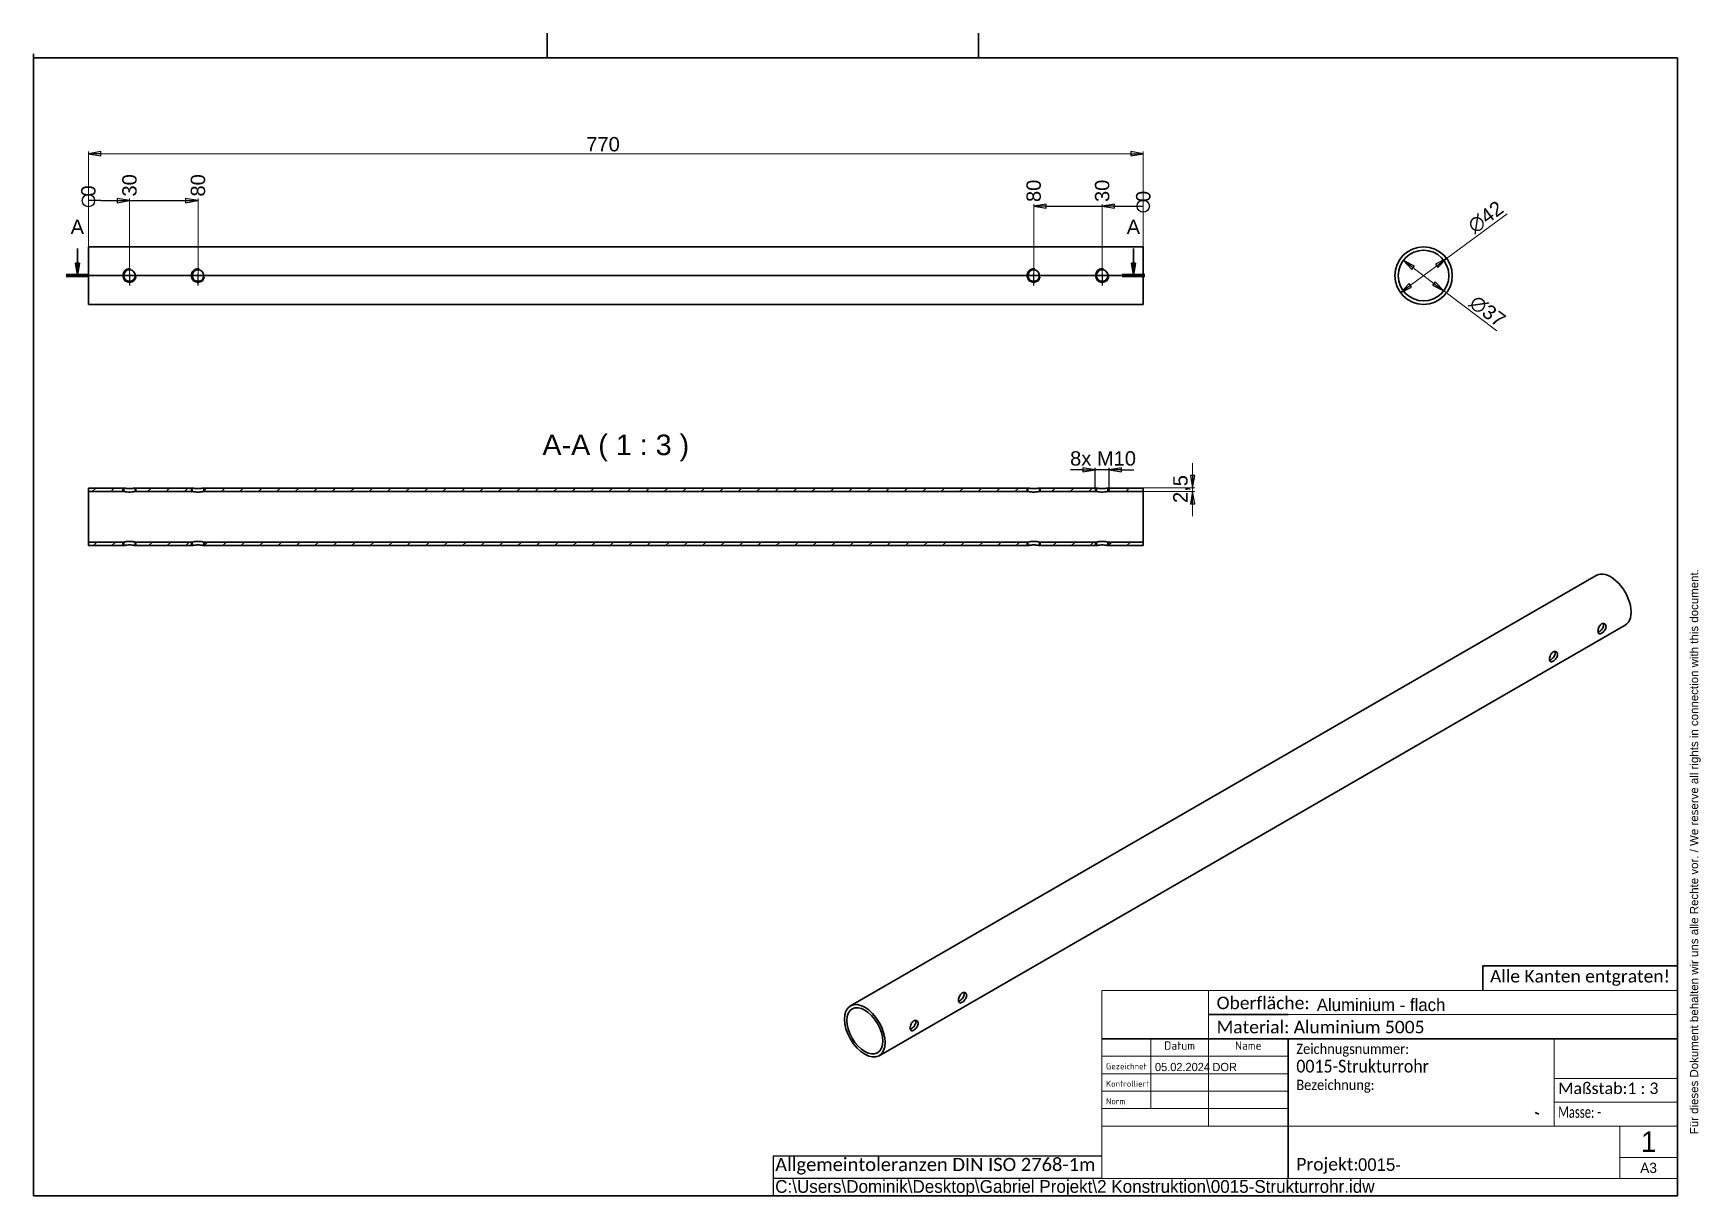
# Paper-space layout 'Blatt_1' of a CAD drawing. Header units: millimetres. Extents: x 30 to 1247, y 29 to 879.
import ezdxf
from ezdxf.enums import TextEntityAlignment as Align

# ---------------------------------------------------------------- set-up
doc = ezdxf.new("R2018")
doc.units = ezdxf.units.MM
doc.header["$LTSCALE"] = 3
for name, color, linetype, lineweight in [('AM_0', 7, 'Continuous', 35), ('AM_10', 7, 'Continuous', 35), ('AM_6', 7, 'Continuous', 35), ('Schriftkopf', 7, 'Continuous', 9)]:
    doc.layers.add(name, color=color, linetype=linetype, lineweight=lineweight)
for name, color, linetype, lineweight, true_color in [('AM_4', 3, 'Continuous', 25, 0x00ff00), ('AM_5', 3, 'Continuous', 25, 0x00ff00), ('AM_7', 4, 'Continuous', 25, 0x00ffff), ('AM_8', 1, 'Continuous', 25, 0xff0000), ('Skizziergeometrie(Böma)', 179, 'Continuous', 30, 0x262659), ('Symbole(Böma)', 179, 'Continuous', 15, 0x262659)]:
    doc.layers.add(name, color=color, linetype=linetype, lineweight=lineweight, true_color=true_color)
doc.styles.add('Böma', font='calibri.ttf')
doc.styles.add('Textstil10', font='isocpeur.ttf')
doc.styles.add('Textstil11', font='isocpeur.ttf')
doc.styles.add('Textstil8', font='isocpeur.ttf')
doc.styles.add('Textstil9', font='isocpeur.ttf')
doc.styles.add('Textstil97', font='calibri.ttf', dxfattribs={"width": 0.6})
doc.styles.add('WEC-3_5', font='arial.ttf')
doc.styles.add('WEC-5', font='arial.ttf')
doc.dimstyles.new('WEC_BEM', dxfattribs={"dimscale": 3, "dimtxt": 3.5, "dimasz": 3, "dimexe": 0.5, "dimexo": 0, "dimgap": 0.5, "dimtad": 1, "dimrnd": 1e-08, "dimtxsty": 'WEC-3_5', "dimblk": 'Filled-1', "dimcen": 0.09, "dimdle": 12, "dimclrd": 256, "dimclre": 256, "dimclrt": 7, "dimadec": 1, "dimazin": 2, "dimtfac": 0.571429, "dimtdec": 3, "dimtmove": 0, "dimatfit": 3, "dimldrblk": 'Filled-1', "dimfxl": 1, "dimtolj": 1, "dimlwd": 15, "dimlwe": 15, "dimarcsym": 0})
pattern_1 = [(45, (0, 0), (-6.73519, 6.73519), [])]

psp = doc.layouts.new('Blatt_1')

# ---------------------------------------------------------------- texts
at = {"layer": 'AM_6', "color": 7, "insert": (401.5868, 566.4592), "char_height": 15, "attachment_point": 7, "style": 'WEC-5'}
psp.add_mtext('A-A ( 1 : 3 )', dxfattribs=at)

# ---------------------------------------------------------------- blocks, each defined once
blk = doc.blocks.new('Ränder A3')
at = {"layer": 'Skizziergeometrie(Böma)'}
for p, q in [((10, 287), (410, 287)), ((10, 287), (10, 10)), ((410, 287), (410, 10)), ((375.42, 30.34), (376.34, 29.9)), ((410, 10), (10, 10))]:
    blk.add_line(p, q, dxfattribs=at)
at = {"layer": 'Symbole(Böma)', "color": 179, "true_color": 0x262659, "insert": (413.07, 25), "char_height": 2, "width": 146.4494, "attachment_point": 1, "rotation": 90, "style": 'Böma'}
blk.add_mtext('\\fArial|b0|i0;{\\H2.0000;Für dieses Dokument behalten wir uns alle Rechte vor. / We reserve all rights in connection with this document.}', dxfattribs=at)
blk = doc.blocks.new('Schriftfelder Böma Projekt')
at = {"layer": 'AM_0', "lineweight": 18}
for p, q in [((328.4, 127.9), (328.4, 106.65)), ((328.4, 118.25), (358.4, 118.25)), ((328.4, 112.45), (358.4, 112.45))]:
    blk.add_line(p, q, dxfattribs=at)
at = {"layer": 'AM_0', "lineweight": 25}
for p, q in [((138.4, 99.4), (218.4, 99.4)), ((138.4, 99.4), (138.4, 89.65)), ((218.4, 93.9), (138.4, 93.9)), ((138.4, 89.65), (218.4, 89.65))]:
    blk.add_line(p, q, dxfattribs=at)
at = {"layer": 'Schriftkopf', "lineweight": 9}
blk.add_line((358.4, 139.65), (218.4, 139.65), dxfattribs=at)
at = {"layer": 'Schriftkopf'}
for p, q in [((218.4, 93.9), (218.4, 139.65)), ((244.3, 127.9), (244.3, 139.65)), ((358.4, 89.65), (358.4, 139.65)), ((263.7, 133.77), (358.4, 133.77)), ((230.3, 110.9), (230.3, 127.9)), ((244.3, 106.65), (244.3, 127.9)), ((218.4, 123.65), (263.7, 123.65)), ((218.4, 119.4), (263.7, 119.4)), ((218.4, 115.15), (263.7, 115.15)), ((218.4, 110.9), (263.7, 110.9)), ((218.4, 106.65), (358.4, 106.65)), ((344.4, 93.9), (344.4, 106.65)), ((344.4, 99.02), (358.4, 99.02)), ((218.4, 93.9), (263.7, 93.9)), ((263.7, 93.9), (358.4, 93.9)), ((218.4, 89.65), (358.4, 89.65))]:
    blk.add_line(p, q, dxfattribs=at)
at = {"layer": 'Skizziergeometrie(Böma)'}
for p, q in [((311.05, 145.65), (311.05, 139.65)), ((311.05, 145.65), (358.4, 145.65)), ((358.4, 139.65), (358.4, 145.67)), ((263.7, 133.77), (244.3, 133.77)), ((218.4, 127.9), (358.4, 127.9)), ((263.7, 93.9), (263.7, 127.9))]:
    blk.add_line(p, q, dxfattribs=at)
at = {"layer": 'AM_6', "color": 7, "insert": (138.9, 98.9), "char_height": 3.2, "attachment_point": 1, "style": 'WEC-3_5'}
blk.add_mtext('\\fCalibri|b0|i0;{\\H3.2000;Allgemeintoleranzen DIN ISO 2768-1m}', dxfattribs=at)
at = {"layer": 'Schriftkopf', "style": 'Textstil11'}
for s, p in [('Datum', (237.3, 124.65)), ('Name', (254, 124.65))]:
    blk.add_text(s, height=2, dxfattribs=at).set_placement(p, align=Align.BOTTOM_CENTER)
at = {"layer": 'Schriftkopf', "style": 'Textstil10'}
for s, p in [('Gezeichnet', (219.4, 120)), ('Kontrolliert', (219.4, 115.75)), ('Norm', (219.4, 111.5))]:
    blk.add_text(s, height=1.5, dxfattribs=at).set_placement(p, align=Align.BOTTOM_LEFT)
at = {"layer": 'Schriftkopf', "style": 'Textstil11'}
for tag, p in [('ERSTELLUNGSDATUM', (231.3, 120)), ('AUTOR', (245.3, 120)), ('KONTROLLDATUM', (231.3, 115.75)), ('KONTROLLIERT_VON', (245.3, 115.75)), ('GENEHM.DAT._KONSTR.', (231.3, 111.5)), ('KONSTR._GEN._VON', (245.3, 111.5))]:
    blk.add_attdef(tag, text='', height=2, dxfattribs=at).set_placement(p, align=Align.BOTTOM_LEFT)
at = {"layer": 'Schriftkopf'}
for tag, height, style, p in [('Blattnummer', 5, 'Textstil8', (351.4, 102.84)), ('Blattgröße', 2.5, 'Textstil9', (351.4, 96.46))]:
    blk.add_attdef(tag, text='', height=height, dxfattribs=dict(at, style=style)).set_placement(p, align=Align.MIDDLE_CENTER)
at = {"layer": 'Symbole(Böma)', "color": 179, "true_color": 0x262659, "attachment_point": 1, "style": 'Böma'}
for s, insert, char_height in [('Alle Kanten entgraten!', (312.83, 144.65), 3.05), ('\\fCalibri|b0|i0;Oberfläche: ', (246.3, 138.15), 3.05), ('Material: Aluminium 5005', (246.3, 132.27), 3.05), ('\\fCalibri|b0|i0;{\\H2.8000;Maßstab:1 : 3}', (329.4, 117.25), 2.8), ('Projekt:', (265.7, 98.9), 3.05)]:
    blk.add_mtext(s, dxfattribs=dict(at, insert=insert, char_height=char_height))
at = {"layer": 'Symbole(Böma)', "color": 179, "true_color": 0x262659, "insert": (265.7, 126.7), "char_height": 3.05, "attachment_point": 1, "line_spacing_factor": 0.978242, "style": 'Böma'}
blk.add_mtext('\\pxsm0.94;\\fCalibri|b0|i0;\\W0.90;{\\H2.5000;Zeichnugsnummer:\\P}\\fCalibri|b0|i0;\\W0.90;{\\H3.1000;0015-Strukturrohr}\\fCalibri|b0|i0;\\W0.90;{\\H3.5000;\\P}\\fCalibri|b0|i0;\\W0.90;{\\H2.5000;Bezeichnung:}\\fCalibri|b0|i0;\\W0.90;{\\H3.1000;\\P}', dxfattribs=at)
at = {"layer": 'Symbole(Böma)', "color": 179, "true_color": 0x262659, "insert": (329.4, 111.46), "char_height": 2.8, "width": 41.4313, "attachment_point": 1, "style": 'Böma'}
blk.add_mtext('\\fCalibri|b0|i0;\\W0.70;{\\H2.8000;Masse: -}', dxfattribs=at)
at = {"layer": 'Symbole(Böma)', "color": 179, "true_color": 0x262659}
for tag, height, style, p in [('DARSTELLUNG', 3.05, 'Böma', (270.68, 137.69)), ('PROJEKT', 3.05, 'Böma', (280.7, 98.8)), ('Kunde', 3.05, 'Böma', (308.7, 98.8)), ('DATEINAME_UND_PFAD', 3.1, 'Textstil97', (138.9, 93.5))]:
    blk.add_attdef(tag, text='', height=height, dxfattribs=dict(at, style=style)).set_placement(p, align=Align.TOP_LEFT)
blk = doc.blocks.new('Faltmarken_A3')
at = {"layer": 'Skizziergeometrie(Böma)'}
for p, q in [((125, 0), (125, 6)), ((230, 0), (230, 6)), ((0, 0), (0, 1))]:
    blk.add_line(p, q, dxfattribs=at)
blk = doc.blocks.new('2DTransSchnitt0')
at = {"layer": 'AM_10', "linetype": 'Continuous'}
for p, q in [((20.72, 240.63), (20.72, 237.03)), ((277.66, 240.63), (277.66, 237.03)), ((20.22, 237.03), (20.72, 234.03)), ((21.22, 237.03), (20.22, 237.03)), ((20.72, 237.03), (20.72, 234.03)), ((20.72, 234.03), (21.22, 237.03)), ((277.16, 237.03), (277.66, 234.03)), ((278.16, 237.03), (277.16, 237.03)), ((277.66, 237.03), (277.66, 234.03)), ((277.66, 234.03), (278.16, 237.03)), ((17.97, 234.03), (280.4, 234.03))]:
    blk.add_line(p, q, dxfattribs=at)
at = {"layer": 'AM_10', "linetype": 'Continuous', "lineweight": 70}
for p, q in [((17.97, 234.03), (23.46, 234.03)), ((274.91, 234.03), (280.4, 234.03))]:
    blk.add_line(p, q, dxfattribs=at)
at = {"layer": 'AM_10', "linetype": 'Continuous', "flags": 128}
for points in [[(20.22, 237.03), (20.72, 234.03), (21.22, 237.03), (20.22, 237.03)], [(277.16, 237.03), (277.66, 234.03), (278.16, 237.03), (277.16, 237.03)]]:
    blk.add_lwpolyline(points, dxfattribs=at)
at = {"layer": 'AM_10'}
for points in [[(20.22, 237.03), (20.72, 234.03), (21.22, 237.03), (20.22, 237.03)], [(277.16, 237.03), (277.66, 234.03), (278.16, 237.03), (277.16, 237.03)]]:
    blk.add_solid(points, dxfattribs=at)
at = {"layer": 'AM_10', "char_height": 3.5, "attachment_point": 7, "style": 'WEC-3_5'}
for insert in [(19.07, 244.13), (276.02, 244.13)]:
    blk.add_mtext('A', dxfattribs=dict(at, insert=insert))
blk = doc.blocks.new('Filled-1')
at = {"color": 0}
for p, q in [((0, 0), (-1, 0.17)), ((-1, 0.17), (-1, -0.17)), ((-1, 0), (0, 0)), ((-1, -0.17), (0, 0))]:
    blk.add_line(p, q, dxfattribs=at)
at = {"color": 0, "flags": 128}
blk.add_lwpolyline([(-1, -0.17), (0, 0), (-1, 0.17), (-1, -0.17)], dxfattribs=at)
at = {"color": 0}
blk.add_solid([(-1, -0.17), (0, 0), (-1, 0.17), (-1, -0.17)], dxfattribs=at)
blk = doc.blocks.new('*D20')
at = {"layer": 'AM_5', "linetype": 'Continuous', "lineweight": 15, "transparency": 16777216}
for p, q in [((1061.6, 714.6), (1105.7, 747.3)), ((1035.1, 694.9), (1054.4, 709.2))]:
    blk.add_line(p, q, dxfattribs=at)
at = {"layer": 'Defpoints', "color": 0, "linetype": 'Continuous', "transparency": 16777216}
for p in [(1061.6, 714.6), (1027.9, 689.6)]:
    blk.add_point(p, dxfattribs=at)
at = {"layer": 'AM_5', "linetype": 'Continuous', "lineweight": 15, "transparency": 16777216, "xscale": 9, "yscale": 9, "zscale": 9}
for p, rotation in [((1061.6, 714.6), 36.58099868367177), ((1027.9, 689.6), 216.5809986836717)]:
    blk.add_blockref('Filled-1', p, dxfattribs=dict(at, rotation=rotation))
at = {"layer": 'AM_5', "color": 7, "linetype": 'Continuous', "lineweight": 18, "transparency": 16777216, "insert": (1075.7, 741), "char_height": 10.5, "attachment_point": 1, "rotation": 36.581, "style": 'WEC-3_5'}
blk.add_mtext('\\A1;∅42', dxfattribs=at)
blk = doc.blocks.new('*D21')
at = {"layer": 'AM_5', "linetype": 'Continuous', "lineweight": 15, "transparency": 16777216}
for p, q in [((1037.2, 707.8), (1052.3, 696.4)), ((1059.5, 691), (1098.3, 661.8))]:
    blk.add_line(p, q, dxfattribs=at)
at = {"layer": 'Defpoints', "color": 0, "linetype": 'Continuous', "transparency": 16777216}
for p in [(1030, 713.2), (1059.5, 691)]:
    blk.add_point(p, dxfattribs=at)
at = {"layer": 'AM_5', "linetype": 'Continuous', "lineweight": 15, "transparency": 16777216, "xscale": 9, "yscale": 9, "zscale": 9}
for p, rotation in [((1030, 713.2), 143.0279938886808), ((1059.5, 691), 323.0279938886809)]:
    blk.add_blockref('Filled-1', p, dxfattribs=dict(at, rotation=rotation))
at = {"layer": 'AM_5', "color": 7, "linetype": 'Continuous', "lineweight": 18, "transparency": 16777216, "insert": (1083.7, 688.8), "char_height": 10.5, "attachment_point": 1, "rotation": 323.028, "style": 'WEC-3_5'}
blk.add_mtext('\\A1;∅37', dxfattribs=at)
blk = doc.blocks.new('*D22')
at = {"layer": 'AM_5', "linetype": 'Continuous', "lineweight": 15, "transparency": 16777216}
for p, q in [((70.2, 723.1), (70.2, 792.6)), ((79.2, 791.1), (831.2, 791.1)), ((840.2, 723.1), (840.2, 792.6))]:
    blk.add_line(p, q, dxfattribs=at)
at = {"layer": 'Defpoints', "color": 0, "linetype": 'Continuous', "transparency": 16777216}
for p in [(840.2, 791.1), (70.2, 723.1), (840.2, 723.1)]:
    blk.add_point(p, dxfattribs=at)
at = {"layer": 'AM_5', "linetype": 'Continuous', "lineweight": 15, "transparency": 16777216, "xscale": 9, "yscale": 9, "zscale": 9, "rotation": 180}
blk.add_blockref('Filled-1', (70.2, 791.1), dxfattribs=at)
at = {"layer": 'AM_5', "linetype": 'Continuous', "lineweight": 15, "transparency": 16777216, "xscale": 9, "yscale": 9, "zscale": 9}
blk.add_blockref('Filled-1', (840.2, 791.1), dxfattribs=at)
at = {"layer": 'AM_5', "color": 7, "linetype": 'Continuous', "lineweight": 18, "transparency": 16777216, "insert": (433.6, 803.3), "char_height": 10.5, "attachment_point": 1, "style": 'WEC-3_5'}
blk.add_mtext('\\A1;770', dxfattribs=at)
blk = doc.blocks.new('*D23')
at = {"layer": 'AM_5', "linetype": 'Continuous', "lineweight": 15, "transparency": 16777216}
blk.add_line((70.2, 723.1), (70.2, 758.3), dxfattribs=at)
at = {"layer": 'Defpoints', "color": 0, "linetype": 'Continuous', "transparency": 16777216}
for p in [(70.2, 758.3), (70.2, 723.1), (70.2, 723.1)]:
    blk.add_point(p, dxfattribs=at)
at = {"layer": 'AM_5', "color": 7, "linetype": 'Continuous', "lineweight": 18, "transparency": 16777216, "insert": (70.2, 759.8), "char_height": 10.5, "attachment_point": 4, "rotation": 90, "style": 'WEC-3_5'}
blk.add_mtext('\\A1;0', dxfattribs=at)
blk = doc.blocks.new('*D24')
at = {"layer": 'AM_5', "linetype": 'Continuous', "lineweight": 15, "transparency": 16777216}
blk.add_line((100.2, 702.1), (100.2, 758.3), dxfattribs=at)
at = {"layer": 'Defpoints', "color": 0, "linetype": 'Continuous', "transparency": 16777216}
for p in [(100.2, 758.3), (70.2, 723.1), (100.2, 702.1)]:
    blk.add_point(p, dxfattribs=at)
at = {"layer": 'AM_5', "color": 7, "linetype": 'Continuous', "lineweight": 18, "transparency": 16777216, "insert": (100.2, 759.8), "char_height": 10.5, "attachment_point": 4, "rotation": 90, "style": 'WEC-3_5'}
blk.add_mtext('\\A1;30', dxfattribs=at)
blk = doc.blocks.new('*D25')
at = {"layer": 'AM_5', "linetype": 'Continuous', "lineweight": 15, "transparency": 16777216}
blk.add_line((150.2, 702.1), (150.2, 758.3), dxfattribs=at)
at = {"layer": 'Defpoints', "color": 0, "linetype": 'Continuous', "transparency": 16777216}
for p in [(150.2, 758.3), (70.2, 723.1), (150.2, 702.1)]:
    blk.add_point(p, dxfattribs=at)
at = {"layer": 'AM_5', "color": 7, "linetype": 'Continuous', "lineweight": 18, "transparency": 16777216, "insert": (150.2, 759.8), "char_height": 10.5, "attachment_point": 4, "rotation": 90, "style": 'WEC-3_5'}
blk.add_mtext('\\A1;80', dxfattribs=at)
blk = doc.blocks.new('2DTransSymbol1')
at = {"layer": 'AM_5'}
for p, q in [((26.39, 252.27), (23.39, 252.27)), ((26.39, 252.27), (30.39, 252.27)), ((33.39, 252.27), (30.39, 252.77)), ((30.39, 252.77), (30.39, 251.77)), ((30.39, 252.27), (33.39, 252.27)), ((30.39, 251.77), (33.39, 252.27)), ((33.39, 252.27), (47.05, 252.27)), ((50.05, 252.27), (47.05, 252.77)), ((47.05, 252.77), (47.05, 251.77)), ((47.05, 252.27), (50.05, 252.27)), ((47.05, 251.77), (50.05, 252.27))]:
    blk.add_line(p, q, dxfattribs=at)
at = {"layer": 'AM_5', "flags": 128}
for points in [[(30.39, 251.77), (33.39, 252.27), (30.39, 252.77), (30.39, 251.77)], [(47.05, 251.77), (50.05, 252.27), (47.05, 252.77), (47.05, 251.77)]]:
    blk.add_lwpolyline(points, dxfattribs=at)
at = {"layer": 'AM_5'}
blk.add_circle((23.39, 252.27), 1.5, dxfattribs=at)
for points in [[(30.39, 251.77), (33.39, 252.27), (30.39, 252.77), (30.39, 251.77)], [(47.05, 251.77), (50.05, 252.27), (47.05, 252.77), (47.05, 251.77)]]:
    blk.add_solid(points, dxfattribs=at)
blk = doc.blocks.new('*D27')
at = {"layer": 'AM_5', "linetype": 'Continuous', "lineweight": 15, "transparency": 16777216}
blk.add_line((840.2, 723.1), (840.2, 754.3), dxfattribs=at)
at = {"layer": 'Defpoints', "color": 0, "linetype": 'Continuous', "transparency": 16777216}
for p in [(840.2, 754.3), (840.2, 723.1), (840.2, 723.1)]:
    blk.add_point(p, dxfattribs=at)
at = {"layer": 'AM_5', "color": 7, "linetype": 'Continuous', "lineweight": 18, "transparency": 16777216, "insert": (840.2, 755.8), "char_height": 10.5, "attachment_point": 4, "rotation": 90, "style": 'WEC-3_5'}
blk.add_mtext('\\A1;0', dxfattribs=at)
blk = doc.blocks.new('*D28')
at = {"layer": 'AM_5', "linetype": 'Continuous', "lineweight": 15, "transparency": 16777216}
blk.add_line((810.2, 702.1), (810.2, 754.3), dxfattribs=at)
at = {"layer": 'Defpoints', "color": 0, "linetype": 'Continuous', "transparency": 16777216}
for p in [(810.2, 754.3), (840.2, 723.1), (810.2, 702.1)]:
    blk.add_point(p, dxfattribs=at)
at = {"layer": 'AM_5', "color": 7, "linetype": 'Continuous', "lineweight": 18, "transparency": 16777216, "insert": (810.2, 755.8), "char_height": 10.5, "attachment_point": 4, "rotation": 90, "style": 'WEC-3_5'}
blk.add_mtext('\\A1;30', dxfattribs=at)
blk = doc.blocks.new('*D29')
at = {"layer": 'AM_5', "linetype": 'Continuous', "lineweight": 15, "transparency": 16777216}
blk.add_line((760.2, 702.1), (760.2, 754.3), dxfattribs=at)
at = {"layer": 'Defpoints', "color": 0, "linetype": 'Continuous', "transparency": 16777216}
for p in [(760.2, 754.3), (840.2, 723.1), (760.2, 702.1)]:
    blk.add_point(p, dxfattribs=at)
at = {"layer": 'AM_5', "color": 7, "linetype": 'Continuous', "lineweight": 18, "transparency": 16777216, "insert": (760.2, 755.8), "char_height": 10.5, "attachment_point": 4, "rotation": 90, "style": 'WEC-3_5'}
blk.add_mtext('\\A1;80', dxfattribs=at)
blk = doc.blocks.new('2DTransSymbol2')
at = {"layer": 'AM_5'}
for p, q in [((256.39, 251.44), (253.39, 250.94)), ((256.39, 250.94), (253.39, 250.94)), ((253.39, 250.94), (256.39, 250.44)), ((256.39, 250.44), (256.39, 251.44)), ((256.39, 250.94), (270.05, 250.94)), ((273.05, 251.44), (270.05, 250.94)), ((273.05, 250.94), (270.05, 250.94)), ((270.05, 250.94), (273.05, 250.44)), ((273.05, 250.44), (273.05, 251.44)), ((273.05, 250.94), (277.05, 250.94)), ((277.05, 250.94), (280.05, 250.94))]:
    blk.add_line(p, q, dxfattribs=at)
at = {"layer": 'AM_5', "flags": 128}
for points in [[(256.39, 251.44), (253.39, 250.94), (256.39, 250.44), (256.39, 251.44)], [(273.05, 251.44), (270.05, 250.94), (273.05, 250.44), (273.05, 251.44)]]:
    blk.add_lwpolyline(points, dxfattribs=at)
at = {"layer": 'AM_5'}
blk.add_circle((280.05, 250.94), 1.5, dxfattribs=at)
for points in [[(256.39, 251.44), (253.39, 250.94), (256.39, 250.44), (256.39, 251.44)], [(273.05, 251.44), (270.05, 250.94), (273.05, 250.44), (273.05, 251.44)]]:
    blk.add_solid(points, dxfattribs=at)
blk = doc.blocks.new('*D31')
at = {"layer": 'AM_5', "linetype": 'Continuous', "lineweight": 15, "transparency": 16777216}
for p, q in [((876.2, 556), (876.2, 565)), ((840.2, 547), (877.7, 547)), ((840.2, 544.5), (877.7, 544.5)), ((876.2, 547), (876.2, 544.5)), ((876.2, 535.5), (876.2, 526.5))]:
    blk.add_line(p, q, dxfattribs=at)
at = {"layer": 'Defpoints', "color": 0, "linetype": 'Continuous', "transparency": 16777216}
for p in [(840.2, 547), (840.2, 544.5), (876.2, 544.5)]:
    blk.add_point(p, dxfattribs=at)
at = {"layer": 'AM_5', "linetype": 'Continuous', "lineweight": 15, "transparency": 16777216, "xscale": 9, "yscale": 9, "zscale": 9}
for p, rotation in [((876.2, 547), 270), ((876.2, 544.5), 90)]:
    blk.add_blockref('Filled-1', p, dxfattribs=dict(at, rotation=rotation))
at = {"layer": 'AM_5', "color": 7, "linetype": 'Continuous', "lineweight": 18, "transparency": 16777216, "insert": (862, 536), "char_height": 10.5, "attachment_point": 1, "rotation": 90, "style": 'WEC-3_5'}
blk.add_mtext('\\A1;2,5', dxfattribs=at)
blk = doc.blocks.new('Bohrungsinfo1')
at = {"layer": 'AM_5', "linetype": 'Continuous', "lineweight": 25}
for p, q in [((265.39, 186.73), (262.39, 186.73)), ((268.39, 186.73), (265.39, 187.23)), ((265.39, 187.23), (265.39, 186.23)), ((265.39, 186.73), (268.39, 186.73)), ((265.39, 186.23), (268.39, 186.73)), ((268.39, 182.32), (268.39, 187.23)), ((271.72, 186.73), (268.39, 186.73)), ((274.72, 187.23), (271.72, 186.73)), ((271.72, 182.32), (271.72, 187.23)), ((274.72, 186.73), (271.72, 186.73)), ((271.72, 186.73), (274.72, 186.23)), ((274.72, 186.23), (274.72, 187.23)), ((274.72, 186.73), (277.72, 186.73))]:
    blk.add_line(p, q, dxfattribs=at)
at = {"layer": 'AM_5', "linetype": 'Continuous', "lineweight": 25, "flags": 128}
for points in [[(265.39, 186.23), (268.39, 186.73), (265.39, 187.23), (265.39, 186.23)], [(274.72, 187.23), (271.72, 186.73), (274.72, 186.23), (274.72, 187.23)]]:
    blk.add_lwpolyline(points, dxfattribs=at)
at = {"layer": 'AM_5'}
for points in [[(265.39, 186.23), (268.39, 186.73), (265.39, 187.23), (265.39, 186.23)], [(274.72, 187.23), (271.72, 186.73), (274.72, 186.23), (274.72, 187.23)]]:
    blk.add_solid(points, dxfattribs=at)
at = {"layer": 'AM_5', "color": 7, "insert": (262.25, 187.73), "char_height": 3.5, "attachment_point": 7, "style": 'WEC-3_5'}
blk.add_mtext('8x M10', dxfattribs=at)

# ---------------------------------------------------------------- dimensions: what is measured, and where the dimension line sits
at = {"layer": 'AM_5', "linetype": 'Continuous', "lineweight": 18}
dim = psp.add_linear_dim(base=(840.1626, 791.115), p1=(70.1626, 723.0918), p2=(840.1626, 723.0918), dimstyle='WEC_BEM', override={"dimgap": 0.5, "dimdec": 2, "dimtol": 0, "dimlim": 0, "dimtp": 0, "dimtm": 0, "dimtdec": 3, "dimtofl": 0, "dimatfit": 1}, dxfattribs=at)
dim.commit()
dim.dimension.update_dxf_attribs({"geometry": '*D22', "text_midpoint": (445.1626, 791.115), "dimtype": 160})
for feature_location, offset, origin, picture, middle in [((70.1626197004, 723.0917760922), (0, 35.215649687), (70.1626197004, 723.0917760922), '*D23', (70.1626197004, 763.2310274362)), ((100.1626, 702.0922), (0, 56.2153), (70.1626, 723.0918), '*D24', (100.1626, 767.3064)), ((150.1626, 702.0922), (0, 56.2153), (70.1626, 723.0918), '*D25', (150.1626, 767.3171)), ((760.1626, 702.0922), (0, 52.2386), (840.1626, 723.0918), '*D29', (760.1626, 763.3405)), ((810.1626, 702.0922), (0, 52.2386), (840.1626, 723.0918), '*D28', (810.1626, 763.3297)), ((840.1626197004, 723.0917760922), (0, 31.2389685887), (840.1626197004, 723.0917760922), '*D27', (840.1626197004, 759.2543463379))]:
    dim = psp.add_ordinate_dim(feature_location=feature_location, offset=offset, dtype=1, origin=origin, dimstyle='WEC_BEM', override={"dimgap": 0.5, "dimtad": 0, "dimdec": 2, "dimtol": 0, "dimlim": 0, "dimtp": 0, "dimtm": 0, "dimtdec": 3}, dxfattribs=at)
    dim.commit()
    dim.dimension.update_dxf_attribs({"geometry": picture, "text_midpoint": middle})
for p1, p2, picture, middle in [((1027.894, 689.5766), (1061.6206, 714.6069), '*D20', (1093.9181, 738.5765)), ((1029.9771, 713.2181), (1059.5375, 690.9654), '*D21', (1086.5601, 670.6231))]:
    dim = psp.add_diameter_dim_2p(p1=p1, p2=p2, dimstyle='WEC_BEM', override={"dimgap": 0.5, "dimdec": 2, "dimlfac": 1, "dimtol": 0, "dimlim": 0, "dimtp": 0, "dimtm": 0, "dimtdec": 3, "dimatfit": 2}, dxfattribs=at)
    dim.commit()
    dim.dimension.update_dxf_attribs({"geometry": picture, "text_midpoint": middle, "dimtype": 163})
dim = psp.add_linear_dim(base=(876.1626, 544.457), p1=(840.1626, 546.957), p2=(840.1626, 544.457), angle=90, dimstyle='WEC_BEM', override={"dimgap": 0.5, "dimdec": 2, "dimtol": 0, "dimlim": 0, "dimtp": 0, "dimtm": 0, "dimtdec": 3, "dimtofl": 1, "dimatfit": 1}, dxfattribs=at)
dim.commit()
dim.dimension.update_dxf_attribs({"geometry": '*D31', "text_midpoint": (876.1626, 545.707), "dimtype": 160})

# ---------------------------------------------------------------- hatches: boundary and pattern name
at = {"layer": 'AM_8'}
h = psp.add_hatch(dxfattribs=at)
h.set_pattern_fill('ANSI31', color=256, scale=76.2, style=0)
h.set_pattern_definition(pattern_1)
h.paths.add_polyline_path([(95.9746, 544.457), (95.9746, 546.957), (70.1626, 546.957), (70.1626, 544.457)])
h = psp.add_hatch(dxfattribs=at)
h.set_pattern_fill('ANSI31', color=256, scale=76.2, style=0)
h.set_pattern_definition(pattern_1)
h.paths.add_polyline_path([(145.9746, 544.457), (145.9746, 546.957), (104.3506, 546.957), (104.3506, 544.457)])
h = psp.add_hatch(dxfattribs=at)
h.set_pattern_fill('ANSI31', color=256, scale=76.2, style=0)
h.set_pattern_definition(pattern_1)
h.paths.add_polyline_path([(755.9746, 544.457), (755.9746, 546.957), (154.3506, 546.957), (154.3506, 544.457)])
h = psp.add_hatch(dxfattribs=at)
h.set_pattern_fill('ANSI31', color=256, scale=76.2, style=0)
h.set_pattern_definition(pattern_1)
h.paths.add_polyline_path([(764.3506, 546.957), (764.3506, 544.457), (805.9746, 544.457), (805.9746, 546.957)])
h = psp.add_hatch(dxfattribs=at)
h.set_pattern_fill('ANSI31', color=256, scale=76.2, style=0)
h.set_pattern_definition(pattern_1)
h.paths.add_polyline_path([(814.3506, 546.957), (814.3506, 544.457), (840.1626, 544.457), (840.1626, 546.957)])
h = psp.add_hatch(dxfattribs=at)
h.set_pattern_fill('ANSI31', color=256, scale=76.2, style=0)
h.set_pattern_definition(pattern_1)
h.paths.add_polyline_path([(95.9746, 504.957), (95.9746, 507.457), (70.1626, 507.457), (70.1626, 504.957)])
h = psp.add_hatch(dxfattribs=at)
h.set_pattern_fill('ANSI31', color=256, scale=76.2, style=0)
h.set_pattern_definition(pattern_1)
h.paths.add_polyline_path([(145.9746, 504.957), (145.9746, 507.457), (104.3506, 507.457), (104.3506, 504.957)])
h = psp.add_hatch(dxfattribs=at)
h.set_pattern_fill('ANSI31', color=256, scale=76.2, style=0)
h.set_pattern_definition(pattern_1)
h.paths.add_polyline_path([(755.9746, 504.957), (755.9746, 507.457), (154.3506, 507.457), (154.3506, 504.957)])
h = psp.add_hatch(dxfattribs=at)
h.set_pattern_fill('ANSI31', color=256, scale=76.2, style=0)
h.set_pattern_definition(pattern_1)
h.paths.add_polyline_path([(764.3506, 507.457), (764.3506, 504.957), (805.9746, 504.957), (805.9746, 507.457)])
h = psp.add_hatch(dxfattribs=at)
h.set_pattern_fill('ANSI31', color=256, scale=76.2, style=0)
h.set_pattern_definition(pattern_1)
h.paths.add_polyline_path([(814.3506, 507.457), (814.3506, 504.957), (840.1626, 504.957), (840.1626, 507.457)])

# ---------------------------------------------------------------- linework, layer by layer
at = {"layer": 'AM_0'}
for p, q in [((70.1626, 723.0918), (70.1626, 681.0918)), ((840.1626, 723.0918), (70.1626, 723.0918)), ((840.1626, 723.0918), (840.1626, 681.0918)), ((840.1626, 681.0918), (70.1626, 681.0918)), ((95.9746, 546.957), (70.1626, 546.957)), ((70.1626, 546.957), (70.1626, 544.457)), ((70.1626, 544.457), (95.9746, 544.457)), ((70.1626, 507.457), (70.1626, 544.457)), ((95.9746, 544.457), (95.9746, 546.957)), ((145.9746, 546.957), (104.3506, 546.957)), ((104.3506, 546.957), (104.3506, 544.457)), ((104.3506, 544.457), (145.9746, 544.457)), ((145.9746, 544.457), (145.9746, 546.957)), ((755.9746, 546.957), (154.3506, 546.957)), ((154.3506, 546.957), (154.3506, 544.457)), ((154.3506, 544.457), (755.9746, 544.457)), ((755.9746, 544.457), (755.9746, 546.957)), ((764.3506, 546.957), (764.3506, 544.457)), ((805.9746, 546.957), (764.3506, 546.957)), ((764.3506, 544.457), (805.9746, 544.457)), ((805.9746, 544.457), (805.9746, 546.957)), ((814.3506, 546.957), (814.3506, 544.457)), ((840.1626, 546.957), (814.3506, 546.957)), ((814.3506, 544.457), (840.1626, 544.457)), ((840.1626, 544.457), (840.1626, 546.957)), ((840.1626, 507.457), (840.1626, 544.457)), ((95.9746, 507.457), (70.1626, 507.457)), ((70.1626, 507.457), (70.1626, 504.957)), ((70.1626, 504.957), (95.9746, 504.957)), ((95.9746, 504.957), (95.9746, 507.457)), ((145.9746, 507.457), (104.3506, 507.457)), ((104.3506, 507.457), (104.3506, 504.957)), ((104.3506, 504.957), (145.9746, 504.957)), ((145.9746, 504.957), (145.9746, 507.457)), ((755.9746, 507.457), (154.3506, 507.457)), ((154.3506, 507.457), (154.3506, 504.957)), ((154.3506, 504.957), (755.9746, 504.957)), ((755.9746, 504.957), (755.9746, 507.457)), ((764.3506, 507.457), (764.3506, 504.957)), ((805.9746, 507.457), (764.3506, 507.457)), ((764.3506, 504.957), (805.9746, 504.957)), ((805.9746, 504.957), (805.9746, 507.457)), ((814.3506, 507.457), (814.3506, 504.957)), ((840.1626, 507.457), (814.3506, 507.457)), ((814.3506, 504.957), (840.1626, 504.957)), ((840.1626, 504.957), (840.1626, 507.457)), ((1170.8707, 483.1378), (626.3985, 168.7866)), ((1191.8707, 446.7648), (647.3985, 132.4136))]:
    psp.add_line(p, q, dxfattribs=at)
for radius in [21, 18.5]:
    psp.add_circle((1044.7573, 702.0918), radius, dxfattribs=at)
psp.add_ellipse((1181.3707, 464.9513), major_axis=(10.5, -18.1865), ratio=0.577350269, start_param=0, end_param=3.141592654, dxfattribs=at)
for major_axis in [(-10.5, 18.1865), (-9.25, 16.0215)]:
    psp.add_ellipse((636.8985, 150.6001), major_axis=major_axis, ratio=0.577350269, dxfattribs=at)
for points, knots in [([(95.9746, 702.0918), (95.9746, 702.6191), (96.0803, 703.1807), (96.5081, 704.2121), (96.8302, 704.6821), (97.5723, 705.4242), (98.0423, 705.7463), (99.0737, 706.1741), (99.6352, 706.2798), (100.1626, 706.2798), (100.69, 706.2798), (101.2516, 706.1741), (102.283, 705.7463), (102.7529, 705.4242), (103.495, 704.6821), (103.8171, 704.2121), (104.2449, 703.1807), (104.3506, 702.6191), (104.3506, 702.0918)], [1.898562534, 1.898562534, 1.898562534, 1.898562534, 2.056771697, 2.056771697, 2.21498086, 2.21498086, 2.373198786, 2.373198786, 2.531416712, 2.531416712, 2.531416712, 2.689634638, 2.689634638, 2.847852564, 2.847852564, 3.006061727, 3.006061727, 3.16427089, 3.16427089, 3.16427089, 3.16427089]), ([(145.9746, 702.0918), (145.9746, 702.6191), (146.0803, 703.1807), (146.5081, 704.2121), (146.8302, 704.6821), (147.5723, 705.4242), (148.0423, 705.7463), (149.0737, 706.1741), (149.6352, 706.2798), (150.1626, 706.2798), (150.69, 706.2798), (151.2516, 706.1741), (152.283, 705.7463), (152.7529, 705.4242), (153.495, 704.6821), (153.8171, 704.2121), (154.2449, 703.1807), (154.3506, 702.6191), (154.3506, 702.0918)], [1.898562534, 1.898562534, 1.898562534, 1.898562534, 2.056771697, 2.056771697, 2.21498086, 2.21498086, 2.373198786, 2.373198786, 2.531416712, 2.531416712, 2.531416712, 2.689634638, 2.689634638, 2.847852564, 2.847852564, 3.006061727, 3.006061727, 3.16427089, 3.16427089, 3.16427089, 3.16427089]), ([(755.9746, 702.0918), (755.9746, 702.6191), (756.0803, 703.1807), (756.5081, 704.2121), (756.8302, 704.6821), (757.5723, 705.4242), (758.0423, 705.7463), (759.0737, 706.1741), (759.6352, 706.2798), (760.1626, 706.2798), (760.69, 706.2798), (761.2516, 706.1741), (762.283, 705.7463), (762.7529, 705.4242), (763.495, 704.6821), (763.8171, 704.2121), (764.2449, 703.1807), (764.3506, 702.6191), (764.3506, 702.0918)], [1.898562534, 1.898562534, 1.898562534, 1.898562534, 2.056771697, 2.056771697, 2.21498086, 2.21498086, 2.373198786, 2.373198786, 2.531416712, 2.531416712, 2.531416712, 2.689634638, 2.689634638, 2.847852564, 2.847852564, 3.006061727, 3.006061727, 3.16427089, 3.16427089, 3.16427089, 3.16427089]), ([(805.9746, 702.0918), (805.9746, 702.6191), (806.0803, 703.1807), (806.5081, 704.2121), (806.8302, 704.6821), (807.5723, 705.4242), (808.0423, 705.7463), (809.0737, 706.1741), (809.6352, 706.2798), (810.1626, 706.2798), (810.69, 706.2798), (811.2516, 706.1741), (812.283, 705.7463), (812.7529, 705.4242), (813.495, 704.6821), (813.8171, 704.2121), (814.2449, 703.1807), (814.3506, 702.6191), (814.3506, 702.0918)], [1.898562534, 1.898562534, 1.898562534, 1.898562534, 2.056771697, 2.056771697, 2.21498086, 2.21498086, 2.373198786, 2.373198786, 2.531416712, 2.531416712, 2.531416712, 2.689634638, 2.689634638, 2.847852564, 2.847852564, 3.006061727, 3.006061727, 3.16427089, 3.16427089, 3.16427089, 3.16427089]), ([(104.3506, 702.0918), (104.3506, 701.5644), (104.2449, 701.0029), (103.8171, 699.9714), (103.495, 699.5014), (102.7529, 698.7594), (102.283, 698.4373), (101.2516, 698.0095), (100.69, 697.9038), (99.6352, 697.9038), (99.0737, 698.0095), (98.0423, 698.4373), (97.5723, 698.7594), (96.8302, 699.5014), (96.5081, 699.9714), (96.0803, 701.0029), (95.9746, 701.5644), (95.9746, 702.0918)], [0.632854178, 0.632854178, 0.632854178, 0.632854178, 0.791063341, 0.791063341, 0.949272504, 0.949272504, 1.10749043, 1.10749043, 1.265708356, 1.265708356, 1.423926282, 1.423926282, 1.582144208, 1.582144208, 1.740353371, 1.740353371, 1.898562534, 1.898562534, 1.898562534, 1.898562534]), ([(154.3506, 702.0918), (154.3506, 701.5644), (154.2449, 701.0029), (153.8171, 699.9714), (153.495, 699.5014), (152.7529, 698.7594), (152.283, 698.4373), (151.2516, 698.0095), (150.69, 697.9038), (149.6352, 697.9038), (149.0737, 698.0095), (148.0423, 698.4373), (147.5723, 698.7594), (146.8302, 699.5014), (146.5081, 699.9714), (146.0803, 701.0029), (145.9746, 701.5644), (145.9746, 702.0918)], [0.632854178, 0.632854178, 0.632854178, 0.632854178, 0.791063341, 0.791063341, 0.949272504, 0.949272504, 1.10749043, 1.10749043, 1.265708356, 1.265708356, 1.423926282, 1.423926282, 1.582144208, 1.582144208, 1.740353371, 1.740353371, 1.898562534, 1.898562534, 1.898562534, 1.898562534]), ([(764.3506, 702.0918), (764.3506, 701.5644), (764.2449, 701.0029), (763.8171, 699.9714), (763.495, 699.5014), (762.7529, 698.7594), (762.283, 698.4373), (761.2516, 698.0095), (760.69, 697.9038), (759.6352, 697.9038), (759.0737, 698.0095), (758.0423, 698.4373), (757.5723, 698.7594), (756.8302, 699.5014), (756.5081, 699.9714), (756.0803, 701.0029), (755.9746, 701.5644), (755.9746, 702.0918)], [0.632854178, 0.632854178, 0.632854178, 0.632854178, 0.791063341, 0.791063341, 0.949272504, 0.949272504, 1.10749043, 1.10749043, 1.265708356, 1.265708356, 1.423926282, 1.423926282, 1.582144208, 1.582144208, 1.740353371, 1.740353371, 1.898562534, 1.898562534, 1.898562534, 1.898562534]), ([(814.3506, 702.0918), (814.3506, 701.5644), (814.2449, 701.0029), (813.8171, 699.9714), (813.495, 699.5014), (812.7529, 698.7594), (812.283, 698.4373), (811.2516, 698.0095), (810.69, 697.9038), (809.6352, 697.9038), (809.0737, 698.0095), (808.0423, 698.4373), (807.5723, 698.7594), (806.8302, 699.5014), (806.5081, 699.9714), (806.0803, 701.0029), (805.9746, 701.5644), (805.9746, 702.0918)], [0.632854178, 0.632854178, 0.632854178, 0.632854178, 0.791063341, 0.791063341, 0.949272504, 0.949272504, 1.10749043, 1.10749043, 1.265708356, 1.265708356, 1.423926282, 1.423926282, 1.582144208, 1.582144208, 1.740353371, 1.740353371, 1.898562534, 1.898562534, 1.898562534, 1.898562534]), ([(95.9746, 546.957), (95.9746, 546.957), (96.0803, 546.9351), (96.5081, 546.8561), (96.8302, 546.8), (97.5723, 546.6943), (98.0423, 546.6377), (99.0737, 546.5576), (99.6352, 546.5352), (100.1626, 546.5352), (100.69, 546.5352), (101.2516, 546.5576), (102.283, 546.6377), (102.7529, 546.6943), (103.495, 546.8), (103.8171, 546.8561), (104.2449, 546.9351), (104.3506, 546.957), (104.3506, 546.957)], [1.898562534, 1.898562534, 1.898562534, 1.898562534, 2.056771697, 2.056771697, 2.21498086, 2.21498086, 2.373198786, 2.373198786, 2.531416712, 2.531416712, 2.531416712, 2.689634638, 2.689634638, 2.847852564, 2.847852564, 3.006061727, 3.006061727, 3.16427089, 3.16427089, 3.16427089, 3.16427089]), ([(100.1626, 543.9768), (99.6348, 543.9768), (99.073, 544.0024), (98.0418, 544.0939), (97.5721, 544.1583), (96.8305, 544.2786), (96.5085, 544.3423), (96.0805, 544.4322), (95.9746, 544.457), (95.9746, 544.457)], [0, 0, 0, 0, 0.1583561971, 0.1583561971, 0.3167123941, 0.3167123941, 0.4750538673, 0.4750538673, 0.6333953404, 0.6333953404, 0.6333953404, 0.6333953404]), ([(104.3506, 544.457), (104.3506, 544.457), (104.2448, 544.4322), (103.8168, 544.3423), (103.4948, 544.2786), (102.7532, 544.1583), (102.2835, 544.0939), (101.2522, 544.0024), (100.6905, 543.9768), (100.1626, 543.9768)], [1.9001860213, 1.9001860213, 1.9001860213, 1.9001860213, 2.0585274945, 2.0585274945, 2.2168689676, 2.2168689676, 2.3752251647, 2.3752251647, 2.5335813617, 2.5335813617, 2.5335813617, 2.5335813617]), ([(145.9746, 546.957), (145.9746, 546.957), (146.0803, 546.9351), (146.5081, 546.8561), (146.8302, 546.8), (147.5723, 546.6943), (148.0423, 546.6377), (149.0737, 546.5576), (149.6352, 546.5352), (150.1626, 546.5352), (150.69, 546.5352), (151.2516, 546.5576), (152.283, 546.6377), (152.7529, 546.6943), (153.495, 546.8), (153.8171, 546.8561), (154.2449, 546.9351), (154.3506, 546.957), (154.3506, 546.957)], [1.898562534, 1.898562534, 1.898562534, 1.898562534, 2.056771697, 2.056771697, 2.21498086, 2.21498086, 2.373198786, 2.373198786, 2.531416712, 2.531416712, 2.531416712, 2.689634638, 2.689634638, 2.847852564, 2.847852564, 3.006061727, 3.006061727, 3.16427089, 3.16427089, 3.16427089, 3.16427089]), ([(150.1626, 543.9768), (149.6348, 543.9768), (149.073, 544.0024), (148.0418, 544.0939), (147.5721, 544.1583), (146.8305, 544.2786), (146.5085, 544.3423), (146.0805, 544.4322), (145.9746, 544.457), (145.9746, 544.457)], [0, 0, 0, 0, 0.1583561971, 0.1583561971, 0.3167123941, 0.3167123941, 0.4750538673, 0.4750538673, 0.6333953404, 0.6333953404, 0.6333953404, 0.6333953404]), ([(154.3506, 544.457), (154.3506, 544.457), (154.2448, 544.4322), (153.8168, 544.3423), (153.4948, 544.2786), (152.7532, 544.1583), (152.2835, 544.0939), (151.2522, 544.0024), (150.6905, 543.9768), (150.1626, 543.9768)], [1.9001860213, 1.9001860213, 1.9001860213, 1.9001860213, 2.0585274945, 2.0585274945, 2.2168689676, 2.2168689676, 2.3752251647, 2.3752251647, 2.5335813617, 2.5335813617, 2.5335813617, 2.5335813617]), ([(755.9746, 546.957), (755.9746, 546.957), (756.0803, 546.9351), (756.5081, 546.8561), (756.8302, 546.8), (757.5723, 546.6943), (758.0423, 546.6377), (759.0737, 546.5576), (759.6352, 546.5352), (760.1626, 546.5352), (760.69, 546.5352), (761.2516, 546.5576), (762.283, 546.6377), (762.7529, 546.6943), (763.495, 546.8), (763.8171, 546.8561), (764.2449, 546.9351), (764.3506, 546.957), (764.3506, 546.957)], [1.898562534, 1.898562534, 1.898562534, 1.898562534, 2.056771697, 2.056771697, 2.21498086, 2.21498086, 2.373198786, 2.373198786, 2.531416712, 2.531416712, 2.531416712, 2.689634638, 2.689634638, 2.847852564, 2.847852564, 3.006061727, 3.006061727, 3.16427089, 3.16427089, 3.16427089, 3.16427089]), ([(760.1626, 543.9768), (759.6348, 543.9768), (759.073, 544.0024), (758.0418, 544.0939), (757.5721, 544.1583), (756.8305, 544.2786), (756.5085, 544.3423), (756.0805, 544.4322), (755.9746, 544.457), (755.9746, 544.457)], [0, 0, 0, 0, 0.1583561971, 0.1583561971, 0.3167123941, 0.3167123941, 0.4750538673, 0.4750538673, 0.6333953404, 0.6333953404, 0.6333953404, 0.6333953404]), ([(764.3506, 544.457), (764.3506, 544.457), (764.2448, 544.4322), (763.8168, 544.3423), (763.4948, 544.2786), (762.7532, 544.1583), (762.2835, 544.0939), (761.2522, 544.0024), (760.6905, 543.9768), (760.1626, 543.9768)], [1.9001860213, 1.9001860213, 1.9001860213, 1.9001860213, 2.0585274945, 2.0585274945, 2.2168689676, 2.2168689676, 2.3752251647, 2.3752251647, 2.5335813617, 2.5335813617, 2.5335813617, 2.5335813617]), ([(805.9746, 546.957), (805.9746, 546.957), (806.0803, 546.9351), (806.5081, 546.8561), (806.8302, 546.8), (807.5723, 546.6943), (808.0423, 546.6377), (809.0737, 546.5576), (809.6352, 546.5352), (810.1626, 546.5352), (810.69, 546.5352), (811.2516, 546.5576), (812.283, 546.6377), (812.7529, 546.6943), (813.495, 546.8), (813.8171, 546.8561), (814.2449, 546.9351), (814.3506, 546.957), (814.3506, 546.957)], [1.898562534, 1.898562534, 1.898562534, 1.898562534, 2.056771697, 2.056771697, 2.21498086, 2.21498086, 2.373198786, 2.373198786, 2.531416712, 2.531416712, 2.531416712, 2.689634638, 2.689634638, 2.847852564, 2.847852564, 3.006061727, 3.006061727, 3.16427089, 3.16427089, 3.16427089, 3.16427089]), ([(810.1626, 543.9768), (809.6348, 543.9768), (809.073, 544.0024), (808.0418, 544.0939), (807.5721, 544.1583), (806.8305, 544.2786), (806.5085, 544.3423), (806.0805, 544.4322), (805.9746, 544.457), (805.9746, 544.457)], [0, 0, 0, 0, 0.1583561971, 0.1583561971, 0.3167123941, 0.3167123941, 0.4750538673, 0.4750538673, 0.6333953404, 0.6333953404, 0.6333953404, 0.6333953404]), ([(814.3506, 544.457), (814.3506, 544.457), (814.2448, 544.4322), (813.8168, 544.3423), (813.4948, 544.2786), (812.7532, 544.1583), (812.2835, 544.0939), (811.2522, 544.0024), (810.6905, 543.9768), (810.1626, 543.9768)], [1.9001860213, 1.9001860213, 1.9001860213, 1.9001860213, 2.0585274945, 2.0585274945, 2.2168689676, 2.2168689676, 2.3752251647, 2.3752251647, 2.5335813617, 2.5335813617, 2.5335813617, 2.5335813617]), ([(95.9746, 507.457), (95.9746, 507.457), (96.0805, 507.4819), (96.5085, 507.5717), (96.8305, 507.6355), (97.5721, 507.7557), (98.0418, 507.8202), (99.073, 507.9117), (99.6348, 507.9373), (100.6905, 507.9373), (101.2522, 507.9117), (102.2835, 507.8202), (102.7532, 507.7557), (103.4948, 507.6355), (103.8168, 507.5717), (104.2448, 507.4819), (104.3506, 507.457), (104.3506, 507.457)], [0.63339534, 0.63339534, 0.63339534, 0.63339534, 0.791736814, 0.791736814, 0.950078287, 0.950078287, 1.108434484, 1.108434484, 1.266790681, 1.266790681, 1.425146878, 1.425146878, 1.583503075, 1.583503075, 1.741844548, 1.741844548, 1.900186021, 1.900186021, 1.900186021, 1.900186021]), ([(104.3506, 504.957), (104.3506, 504.957), (104.2449, 504.9789), (103.8171, 505.0579), (103.495, 505.114), (102.7529, 505.2197), (102.283, 505.2763), (101.2516, 505.3565), (100.69, 505.3789), (99.6352, 505.3789), (99.0737, 505.3565), (98.0423, 505.2763), (97.5723, 505.2197), (96.8302, 505.114), (96.5081, 505.0579), (96.0803, 504.9789), (95.9746, 504.957), (95.9746, 504.957)], [0.632854178, 0.632854178, 0.632854178, 0.632854178, 0.791063341, 0.791063341, 0.949272504, 0.949272504, 1.10749043, 1.10749043, 1.265708356, 1.265708356, 1.423926282, 1.423926282, 1.582144208, 1.582144208, 1.740353371, 1.740353371, 1.898562534, 1.898562534, 1.898562534, 1.898562534]), ([(145.9746, 507.457), (145.9746, 507.457), (146.0805, 507.4819), (146.5085, 507.5717), (146.8305, 507.6355), (147.5721, 507.7557), (148.0418, 507.8202), (149.073, 507.9117), (149.6348, 507.9373), (150.6905, 507.9373), (151.2522, 507.9117), (152.2835, 507.8202), (152.7532, 507.7557), (153.4948, 507.6355), (153.8168, 507.5717), (154.2448, 507.4819), (154.3506, 507.457), (154.3506, 507.457)], [0.63339534, 0.63339534, 0.63339534, 0.63339534, 0.791736814, 0.791736814, 0.950078287, 0.950078287, 1.108434484, 1.108434484, 1.266790681, 1.266790681, 1.425146878, 1.425146878, 1.583503075, 1.583503075, 1.741844548, 1.741844548, 1.900186021, 1.900186021, 1.900186021, 1.900186021]), ([(154.3506, 504.957), (154.3506, 504.957), (154.2449, 504.9789), (153.8171, 505.0579), (153.495, 505.114), (152.7529, 505.2197), (152.283, 505.2763), (151.2516, 505.3565), (150.69, 505.3789), (149.6352, 505.3789), (149.0737, 505.3565), (148.0423, 505.2763), (147.5723, 505.2197), (146.8302, 505.114), (146.5081, 505.0579), (146.0803, 504.9789), (145.9746, 504.957), (145.9746, 504.957)], [0.632854178, 0.632854178, 0.632854178, 0.632854178, 0.791063341, 0.791063341, 0.949272504, 0.949272504, 1.10749043, 1.10749043, 1.265708356, 1.265708356, 1.423926282, 1.423926282, 1.582144208, 1.582144208, 1.740353371, 1.740353371, 1.898562534, 1.898562534, 1.898562534, 1.898562534]), ([(755.9746, 507.457), (755.9746, 507.457), (756.0805, 507.4819), (756.5085, 507.5717), (756.8305, 507.6355), (757.5721, 507.7557), (758.0418, 507.8202), (759.073, 507.9117), (759.6348, 507.9373), (760.6905, 507.9373), (761.2522, 507.9117), (762.2835, 507.8202), (762.7532, 507.7557), (763.4948, 507.6355), (763.8168, 507.5717), (764.2448, 507.4819), (764.3506, 507.457), (764.3506, 507.457)], [0.63339534, 0.63339534, 0.63339534, 0.63339534, 0.791736814, 0.791736814, 0.950078287, 0.950078287, 1.108434484, 1.108434484, 1.266790681, 1.266790681, 1.425146878, 1.425146878, 1.583503075, 1.583503075, 1.741844548, 1.741844548, 1.900186021, 1.900186021, 1.900186021, 1.900186021]), ([(764.3506, 504.957), (764.3506, 504.957), (764.2449, 504.9789), (763.8171, 505.0579), (763.495, 505.114), (762.7529, 505.2197), (762.283, 505.2763), (761.2516, 505.3565), (760.69, 505.3789), (759.6352, 505.3789), (759.0737, 505.3565), (758.0423, 505.2763), (757.5723, 505.2197), (756.8302, 505.114), (756.5081, 505.0579), (756.0803, 504.9789), (755.9746, 504.957), (755.9746, 504.957)], [0.632854178, 0.632854178, 0.632854178, 0.632854178, 0.791063341, 0.791063341, 0.949272504, 0.949272504, 1.10749043, 1.10749043, 1.265708356, 1.265708356, 1.423926282, 1.423926282, 1.582144208, 1.582144208, 1.740353371, 1.740353371, 1.898562534, 1.898562534, 1.898562534, 1.898562534]), ([(805.9746, 507.457), (805.9746, 507.457), (806.0805, 507.4819), (806.5085, 507.5717), (806.8305, 507.6355), (807.5721, 507.7557), (808.0418, 507.8202), (809.073, 507.9117), (809.6348, 507.9373), (810.6905, 507.9373), (811.2522, 507.9117), (812.2835, 507.8202), (812.7532, 507.7557), (813.4948, 507.6355), (813.8168, 507.5717), (814.2448, 507.4819), (814.3506, 507.457), (814.3506, 507.457)], [0.63339534, 0.63339534, 0.63339534, 0.63339534, 0.791736814, 0.791736814, 0.950078287, 0.950078287, 1.108434484, 1.108434484, 1.266790681, 1.266790681, 1.425146878, 1.425146878, 1.583503075, 1.583503075, 1.741844548, 1.741844548, 1.900186021, 1.900186021, 1.900186021, 1.900186021]), ([(814.3506, 504.957), (814.3506, 504.957), (814.2449, 504.9789), (813.8171, 505.0579), (813.495, 505.114), (812.7529, 505.2197), (812.283, 505.2763), (811.2516, 505.3565), (810.69, 505.3789), (809.6352, 505.3789), (809.0737, 505.3565), (808.0423, 505.2763), (807.5723, 505.2197), (806.8302, 505.114), (806.5081, 505.0579), (806.0803, 504.9789), (805.9746, 504.957), (805.9746, 504.957)], [0.632854178, 0.632854178, 0.632854178, 0.632854178, 0.791063341, 0.791063341, 0.949272504, 0.949272504, 1.10749043, 1.10749043, 1.265708356, 1.265708356, 1.423926282, 1.423926282, 1.582144208, 1.582144208, 1.740353371, 1.740353371, 1.898562534, 1.898562534, 1.898562534, 1.898562534]), ([(1172.0454, 442.4209), (1172.0454, 442.8515), (1172.1047, 443.3621), (1172.3513, 444.4112), (1172.5394, 444.9493), (1172.9894, 445.9013), (1173.2817, 446.3792), (1173.9543, 447.1824), (1174.3356, 447.507), (1174.7085, 447.7223), (1175.0814, 447.9376), (1175.4943, 448.0715), (1176.2803, 448.1105), (1176.6526, 448.0163), (1177.2521, 447.6702), (1177.5195, 447.395), (1177.8779, 446.6953), (1177.9681, 446.271), (1177.9681, 445.8404)], [1.898562534, 1.898562534, 1.898562534, 1.898562534, 2.056771697, 2.056771697, 2.21498086, 2.21498086, 2.373198786, 2.373198786, 2.531416712, 2.531416712, 2.531416712, 2.689634638, 2.689634638, 2.847852564, 2.847852564, 3.006061727, 3.006061727, 3.16427089, 3.16427089, 3.16427089, 3.16427089]), ([(1177.9681, 445.8404), (1177.9681, 445.4098), (1177.8779, 444.9171), (1177.5195, 443.9325), (1177.2521, 443.4402), (1176.6526, 442.5745), (1176.2803, 442.1427), (1175.4943, 441.4051), (1175.0814, 441.0987), (1174.3356, 440.6681), (1173.9543, 440.516), (1173.2817, 440.4115), (1172.9894, 440.4595), (1172.5394, 440.7193), (1172.3513, 440.9486), (1172.1047, 441.5839), (1172.0454, 441.9903), (1172.0454, 442.4209)], [0.632854178, 0.632854178, 0.632854178, 0.632854178, 0.791063341, 0.791063341, 0.949272504, 0.949272504, 1.10749043, 1.10749043, 1.265708356, 1.265708356, 1.423926282, 1.423926282, 1.582144208, 1.582144208, 1.740353371, 1.740353371, 1.898562534, 1.898562534, 1.898562534, 1.898562534]), ([(1172.1325, 441.5816), (1172.3792, 441.659), (1172.6407, 441.7785), (1173.2726, 442.1433), (1173.688, 442.4486), (1174.4819, 443.1817), (1174.8596, 443.6101), (1175.469, 444.4692), (1175.7418, 444.9582), (1176.1079, 445.9383), (1176.2004, 446.4301), (1176.2004, 447.292), (1176.1079, 447.7176), (1175.9209, 448.0771), (1175.917, 448.0846), (1175.913, 448.0921)], [1.1570462432, 1.1570462432, 1.1570462432, 1.1570462432, 1.2667906809, 1.2667906809, 1.4251468779, 1.4251468779, 1.583503075, 1.583503075, 1.7418445481, 1.7418445481, 1.9001860213, 1.9001860213, 2.0585274945, 2.0585274945, 2.0619205995, 2.0619205995, 2.0619205995, 2.0619205995]), ([(1136.6901, 422.0085), (1136.6901, 422.4391), (1136.7493, 422.9497), (1136.996, 423.9988), (1137.1841, 424.5369), (1137.634, 425.4889), (1137.9263, 425.9668), (1138.599, 426.7699), (1138.9802, 427.0946), (1139.3531, 427.3099), (1139.7261, 427.5252), (1140.139, 427.6591), (1140.925, 427.6981), (1141.2973, 427.6039), (1141.8968, 427.2578), (1142.1642, 426.9826), (1142.5226, 426.2829), (1142.6128, 425.8586), (1142.6128, 425.428)], [1.898562534, 1.898562534, 1.898562534, 1.898562534, 2.056771697, 2.056771697, 2.21498086, 2.21498086, 2.373198786, 2.373198786, 2.531416712, 2.531416712, 2.531416712, 2.689634638, 2.689634638, 2.847852564, 2.847852564, 3.006061727, 3.006061727, 3.16427089, 3.16427089, 3.16427089, 3.16427089]), ([(1136.7772, 421.1692), (1137.0239, 421.2466), (1137.2854, 421.3661), (1137.9173, 421.7309), (1138.3326, 422.0362), (1139.1265, 422.7693), (1139.5042, 423.1977), (1140.1137, 424.0568), (1140.3864, 424.5458), (1140.7526, 425.5259), (1140.845, 426.0176), (1140.845, 426.8795), (1140.7526, 427.3051), (1140.5656, 427.6647), (1140.5616, 427.6722), (1140.5576, 427.6797)], [1.1570462432, 1.1570462432, 1.1570462432, 1.1570462432, 1.2667906809, 1.2667906809, 1.4251468779, 1.4251468779, 1.583503075, 1.583503075, 1.7418445481, 1.7418445481, 1.9001860213, 1.9001860213, 2.0585274945, 2.0585274945, 2.0619205995, 2.0619205995, 2.0619205995, 2.0619205995]), ([(1142.6128, 425.428), (1142.6128, 424.9974), (1142.5226, 424.5046), (1142.1642, 423.5201), (1141.8968, 423.0278), (1141.2973, 422.1621), (1140.925, 421.7303), (1140.139, 420.9927), (1139.7261, 420.6863), (1138.9802, 420.2556), (1138.599, 420.1036), (1137.9263, 419.9991), (1137.634, 420.0471), (1137.1841, 420.3069), (1136.996, 420.5362), (1136.7493, 421.1715), (1136.6901, 421.5779), (1136.6901, 422.0085)], [0.632854178, 0.632854178, 0.632854178, 0.632854178, 0.791063341, 0.791063341, 0.949272504, 0.949272504, 1.10749043, 1.10749043, 1.265708356, 1.265708356, 1.423926282, 1.423926282, 1.582144208, 1.582144208, 1.740353371, 1.740353371, 1.898562534, 1.898562534, 1.898562534, 1.898562534]), ([(705.3549, 172.977), (705.3549, 173.4076), (705.4142, 173.9182), (705.6608, 174.9673), (705.8489, 175.5054), (706.2989, 176.4574), (706.5912, 176.9354), (707.2638, 177.7385), (707.6451, 178.0632), (708.018, 178.2785), (708.3909, 178.4938), (708.8038, 178.6276), (709.5898, 178.6666), (709.9622, 178.5724), (710.5616, 178.2263), (710.829, 177.9512), (711.1875, 177.2514), (711.2776, 176.8271), (711.2776, 176.3965)], [1.898562534, 1.898562534, 1.898562534, 1.898562534, 2.056771697, 2.056771697, 2.21498086, 2.21498086, 2.373198786, 2.373198786, 2.531416712, 2.531416712, 2.531416712, 2.689634638, 2.689634638, 2.847852564, 2.847852564, 3.006061727, 3.006061727, 3.16427089, 3.16427089, 3.16427089, 3.16427089]), ([(711.2776, 176.3965), (711.2776, 175.9659), (711.1875, 175.4732), (710.829, 174.4886), (710.5616, 173.9963), (709.9622, 173.1306), (709.5898, 172.6989), (708.8038, 171.9612), (708.3909, 171.6548), (707.6451, 171.2242), (707.2638, 171.0721), (706.5912, 170.9676), (706.2989, 171.0156), (705.8489, 171.2754), (705.6608, 171.5048), (705.4142, 172.14), (705.3549, 172.5464), (705.3549, 172.977)], [0.632854178, 0.632854178, 0.632854178, 0.632854178, 0.791063341, 0.791063341, 0.949272504, 0.949272504, 1.10749043, 1.10749043, 1.265708356, 1.265708356, 1.423926282, 1.423926282, 1.582144208, 1.582144208, 1.740353371, 1.740353371, 1.898562534, 1.898562534, 1.898562534, 1.898562534]), ([(705.442, 172.1377), (705.6888, 172.2151), (705.9502, 172.3346), (706.5822, 172.6995), (706.9975, 173.0048), (707.7914, 173.7379), (708.1691, 174.1662), (708.7785, 175.0254), (709.0513, 175.5143), (709.4175, 176.4944), (709.5099, 176.9862), (709.5099, 177.8481), (709.4175, 178.2737), (709.2305, 178.6332), (709.2265, 178.6407), (709.2225, 178.6482)], [1.1570462432, 1.1570462432, 1.1570462432, 1.1570462432, 1.2667906809, 1.2667906809, 1.4251468779, 1.4251468779, 1.583503075, 1.583503075, 1.7418445481, 1.7418445481, 1.9001860213, 1.9001860213, 2.0585274945, 2.0585274945, 2.0619205995, 2.0619205995, 2.0619205995, 2.0619205995]), ([(669.9996, 152.5646), (669.9996, 152.9952), (670.0588, 153.5058), (670.3055, 154.5549), (670.4936, 155.093), (670.9436, 156.045), (671.2359, 156.5229), (671.9085, 157.3261), (672.2897, 157.6507), (672.6627, 157.8661), (673.0356, 158.0814), (673.4485, 158.2152), (674.2345, 158.2542), (674.6068, 158.16), (675.2063, 157.8139), (675.4737, 157.5387), (675.8321, 156.839), (675.9223, 156.4147), (675.9223, 155.9841)], [1.898562534, 1.898562534, 1.898562534, 1.898562534, 2.056771697, 2.056771697, 2.21498086, 2.21498086, 2.373198786, 2.373198786, 2.531416712, 2.531416712, 2.531416712, 2.689634638, 2.689634638, 2.847852564, 2.847852564, 3.006061727, 3.006061727, 3.16427089, 3.16427089, 3.16427089, 3.16427089]), ([(670.0867, 151.7253), (670.3334, 151.8027), (670.5949, 151.9222), (671.2268, 152.287), (671.6421, 152.5924), (672.4361, 153.3254), (672.8138, 153.7538), (673.4232, 154.613), (673.696, 155.1019), (674.0621, 156.082), (674.1545, 156.5738), (674.1545, 157.4357), (674.0621, 157.8613), (673.8751, 158.2208), (673.8712, 158.2283), (673.8672, 158.2358)], [1.1570462432, 1.1570462432, 1.1570462432, 1.1570462432, 1.2667906809, 1.2667906809, 1.4251468779, 1.4251468779, 1.583503075, 1.583503075, 1.7418445481, 1.7418445481, 1.9001860213, 1.9001860213, 2.0585274945, 2.0585274945, 2.0619205995, 2.0619205995, 2.0619205995, 2.0619205995]), ([(675.9223, 155.9841), (675.9223, 155.5535), (675.8321, 155.0608), (675.4737, 154.0762), (675.2063, 153.5839), (674.6068, 152.7182), (674.2345, 152.2865), (673.4485, 151.5488), (673.0356, 151.2424), (672.2897, 150.8118), (671.9085, 150.6597), (671.2359, 150.5552), (670.9436, 150.6032), (670.4936, 150.863), (670.3055, 151.0924), (670.0588, 151.7276), (669.9996, 152.134), (669.9996, 152.5646)], [0.632854178, 0.632854178, 0.632854178, 0.632854178, 0.791063341, 0.791063341, 0.949272504, 0.949272504, 1.10749043, 1.10749043, 1.265708356, 1.265708356, 1.423926282, 1.423926282, 1.582144208, 1.582144208, 1.740353371, 1.740353371, 1.898562534, 1.898562534, 1.898562534, 1.898562534])]:
    psp.add_open_spline(points, degree=3, knots=knots, dxfattribs=at)
at = {"layer": 'AM_4'}
for p, q in [((95.1626, 546.957), (95.1626, 544.457)), ((105.1626, 544.457), (105.1626, 546.957)), ((145.1626, 546.957), (145.1626, 544.457)), ((155.1626, 544.457), (155.1626, 546.957)), ((755.1626, 546.957), (755.1626, 544.457)), ((765.1626, 544.457), (765.1626, 546.957)), ((805.1626, 546.957), (805.1626, 544.457)), ((815.1626, 544.457), (815.1626, 546.957)), ((95.1626, 507.457), (95.1626, 504.957)), ((105.1626, 504.957), (105.1626, 507.457)), ((145.1626, 507.457), (145.1626, 504.957)), ((155.1626, 504.957), (155.1626, 507.457)), ((755.1626, 507.457), (755.1626, 504.957)), ((765.1626, 504.957), (765.1626, 507.457)), ((805.1626, 507.457), (805.1626, 504.957)), ((815.1626, 504.957), (815.1626, 507.457))]:
    psp.add_line(p, q, dxfattribs=at)
for points in [[(100.1626, 707.0918), (99.5322, 707.0918), (98.8614, 706.9653), (97.6303, 706.4543), (97.0697, 706.0699), (96.1845, 705.1848), (95.8001, 704.6241), (95.2891, 703.3929), (95.1626, 702.7222), (95.1626, 701.4614), (95.2891, 700.7906), (95.8001, 699.5594), (96.1845, 698.9988), (97.0697, 698.1137), (97.6303, 697.7293), (98.8614, 697.2183), (99.5322, 697.0918), (100.7931, 697.0918), (101.4638, 697.2183), (102.695, 697.7293), (103.2556, 698.1137), (104.1407, 698.9988), (104.5251, 699.5594), (104.921, 700.5132), (105.0239, 700.8678), (105.0867, 701.2235)], [(150.1626, 707.0918), (149.5322, 707.0918), (148.8614, 706.9653), (147.6303, 706.4543), (147.0697, 706.0699), (146.1845, 705.1848), (145.8001, 704.6241), (145.2891, 703.3929), (145.1626, 702.7222), (145.1626, 701.4614), (145.2891, 700.7906), (145.8001, 699.5594), (146.1845, 698.9988), (147.0697, 698.1137), (147.6303, 697.7293), (148.8614, 697.2183), (149.5322, 697.0918), (150.7931, 697.0918), (151.4638, 697.2183), (152.695, 697.7293), (153.2556, 698.1137), (154.1407, 698.9988), (154.5251, 699.5594), (154.921, 700.5132), (155.0239, 700.8678), (155.0867, 701.2235)], [(760.1626, 707.0918), (759.5322, 707.0918), (758.8614, 706.9653), (757.6303, 706.4543), (757.0697, 706.0699), (756.1845, 705.1848), (755.8001, 704.6241), (755.2891, 703.3929), (755.1626, 702.7222), (755.1626, 701.4614), (755.2891, 700.7906), (755.8001, 699.5594), (756.1845, 698.9988), (757.0697, 698.1137), (757.6303, 697.7293), (758.8614, 697.2183), (759.5322, 697.0918), (760.7931, 697.0918), (761.4638, 697.2183), (762.695, 697.7293), (763.2556, 698.1137), (764.1407, 698.9988), (764.5251, 699.5594), (764.921, 700.5132), (765.0239, 700.8678), (765.0867, 701.2235)], [(810.1626, 707.0918), (809.5322, 707.0918), (808.8614, 706.9653), (807.6303, 706.4543), (807.0697, 706.0699), (806.1845, 705.1848), (805.8001, 704.6241), (805.2891, 703.3929), (805.1626, 702.7222), (805.1626, 701.4614), (805.2891, 700.7906), (805.8001, 699.5594), (806.1845, 698.9988), (807.0697, 698.1137), (807.6303, 697.7293), (808.8614, 697.2183), (809.5322, 697.0918), (810.7931, 697.0918), (811.4638, 697.2183), (812.695, 697.7293), (813.2556, 698.1137), (814.1407, 698.9988), (814.5251, 699.5594), (814.921, 700.5132), (815.0239, 700.8678), (815.0867, 701.2235)]]:
    psp.add_open_spline(points, degree=3, knots=[0, 0, 0, 0, 0.189138739, 0.189138739, 0.378277478, 0.378277478, 0.567394583, 0.567394583, 0.756511688, 0.756511688, 0.945628794, 0.945628794, 1.134745899, 1.134745899, 1.323884638, 1.323884638, 1.513023376, 1.513023376, 1.702162115, 1.702162115, 1.891300854, 1.891300854, 2.080417959, 2.080417959, 2.184321925, 2.184321925, 2.184321925, 2.184321925], dxfattribs=at)
for points in [[(101.0309, 707.0158), (100.7391, 707.0673), (100.4467, 707.0918), (100.1626, 707.0918)], [(151.0309, 707.0158), (150.7391, 707.0673), (150.4467, 707.0918), (150.1626, 707.0918)], [(761.0309, 707.0158), (760.7391, 707.0673), (760.4467, 707.0918), (760.1626, 707.0918)], [(811.0309, 707.0158), (810.7391, 707.0673), (810.4467, 707.0918), (810.1626, 707.0918)]]:
    psp.add_open_spline(points, degree=3, dxfattribs=at)
at = {"layer": 'AM_7'}
for p, q in [((101.6626, 702.0922), (98.6626, 702.0922)), ((100.1626, 703.5922), (100.1626, 694.9042)), ((151.6626, 702.0922), (148.6626, 702.0922)), ((150.1626, 703.5922), (150.1626, 694.9042)), ((761.6626, 702.0922), (758.6626, 702.0922)), ((760.1626, 703.5922), (760.1626, 694.9042)), ((811.6626, 702.0922), (808.6626, 702.0922)), ((810.1626, 703.5922), (810.1626, 694.9042))]:
    psp.add_line(p, q, dxfattribs=at)

# ---------------------------------------------------------------- block references
at = {"xscale": 3, "yscale": 3, "zscale": 3}
for name, p in [('Faltmarken_A3', (30, 861)), ('Ränder A3', (0, 0))]:
    psp.add_blockref(name, p, dxfattribs=at)
ref = psp.add_blockref('Schriftfelder Böma Projekt', (154.8, -238.95), dxfattribs=dict(xscale=3, yscale=3, zscale=3))
lines = psp.add_mtext('1', dxfattribs={"layer": 'Schriftkopf', "insert": (1209, 69.5577), "char_height": 15, "attachment_point": 5, "style": 'Textstil8'})
ref.add_attrib('Blattnummer', '', (1209, 69.5577)).embed_mtext(lines)
lines = psp.add_mtext('A3', dxfattribs={"layer": 'Schriftkopf', "insert": (1209, 50.4327), "char_height": 7.5, "attachment_point": 5, "style": 'Textstil9'})
ref.add_attrib('Blattgröße', '', (1209, 50.4327)).embed_mtext(lines)
lines = psp.add_mtext('05.02.2024', dxfattribs={"layer": 'Schriftkopf', "insert": (848.7, 121.05), "char_height": 6, "attachment_point": 7, "style": 'Textstil11'})
ref.add_attrib('ERSTELLUNGSDATUM', '', (848.7, 121.05)).embed_mtext(lines)
lines = psp.add_mtext('DOR', dxfattribs={"layer": 'Schriftkopf', "insert": (890.7, 121.05), "char_height": 6, "attachment_point": 7, "style": 'Textstil11'})
ref.add_attrib('AUTOR', '', (890.7, 121.05)).embed_mtext(lines)
lines = psp.add_mtext('0015-', dxfattribs={"layer": 'Symbole(Böma)', "color": 179, "true_color": 0x262659, "insert": (996.9, 57.45), "char_height": 9.15, "attachment_point": 1, "style": 'Böma'})
ref.add_attrib('PROJEKT', '', (996.9, 57.45)).embed_mtext(lines)
lines = psp.add_mtext('Aluminium - flach', dxfattribs={"layer": 'Symbole(Böma)', "color": 179, "true_color": 0x262659, "insert": (966.8347, 174.1321), "char_height": 9.15, "attachment_point": 1, "style": 'Böma'})
ref.add_attrib('DARSTELLUNG', '', (966.8347, 174.1321)).embed_mtext(lines)
lines = psp.add_mtext('C:\\\\Users\\\\Dominik\\\\Desktop\\\\Gabriel Projekt\\\\2 Konstruktion\\\\0015-Strukturrohr.idw', dxfattribs={"layer": 'Symbole(Böma)', "color": 179, "true_color": 0x262659, "insert": (571.5, 41.55), "char_height": 9.3, "attachment_point": 1, "style": 'Textstil97'})
ref.add_attrib('DATEINAME_UND_PFAD', '', (571.5, 41.55)).embed_mtext(lines)
at = {"layer": 'AM_10', "xscale": 3, "yscale": 3, "zscale": 3}
psp.add_blockref('2DTransSchnitt0', (0, 0), dxfattribs=at)
at = {"layer": 'AM_5', "xscale": 3, "yscale": 3, "zscale": 3}
for name in ['2DTransSymbol1', '2DTransSymbol2', 'Bohrungsinfo1']:
    psp.add_blockref(name, (0, 0), dxfattribs=at)

psp.set_redraw_order([(e.dxf.handle, doc.entitydb.next_handle()) for e in psp.query("TEXT MTEXT ATTDEF DIMENSION ARC_DIMENSION")])  # texts and dimensions are drawn at this point

doc.saveas('drawing.dxf')
